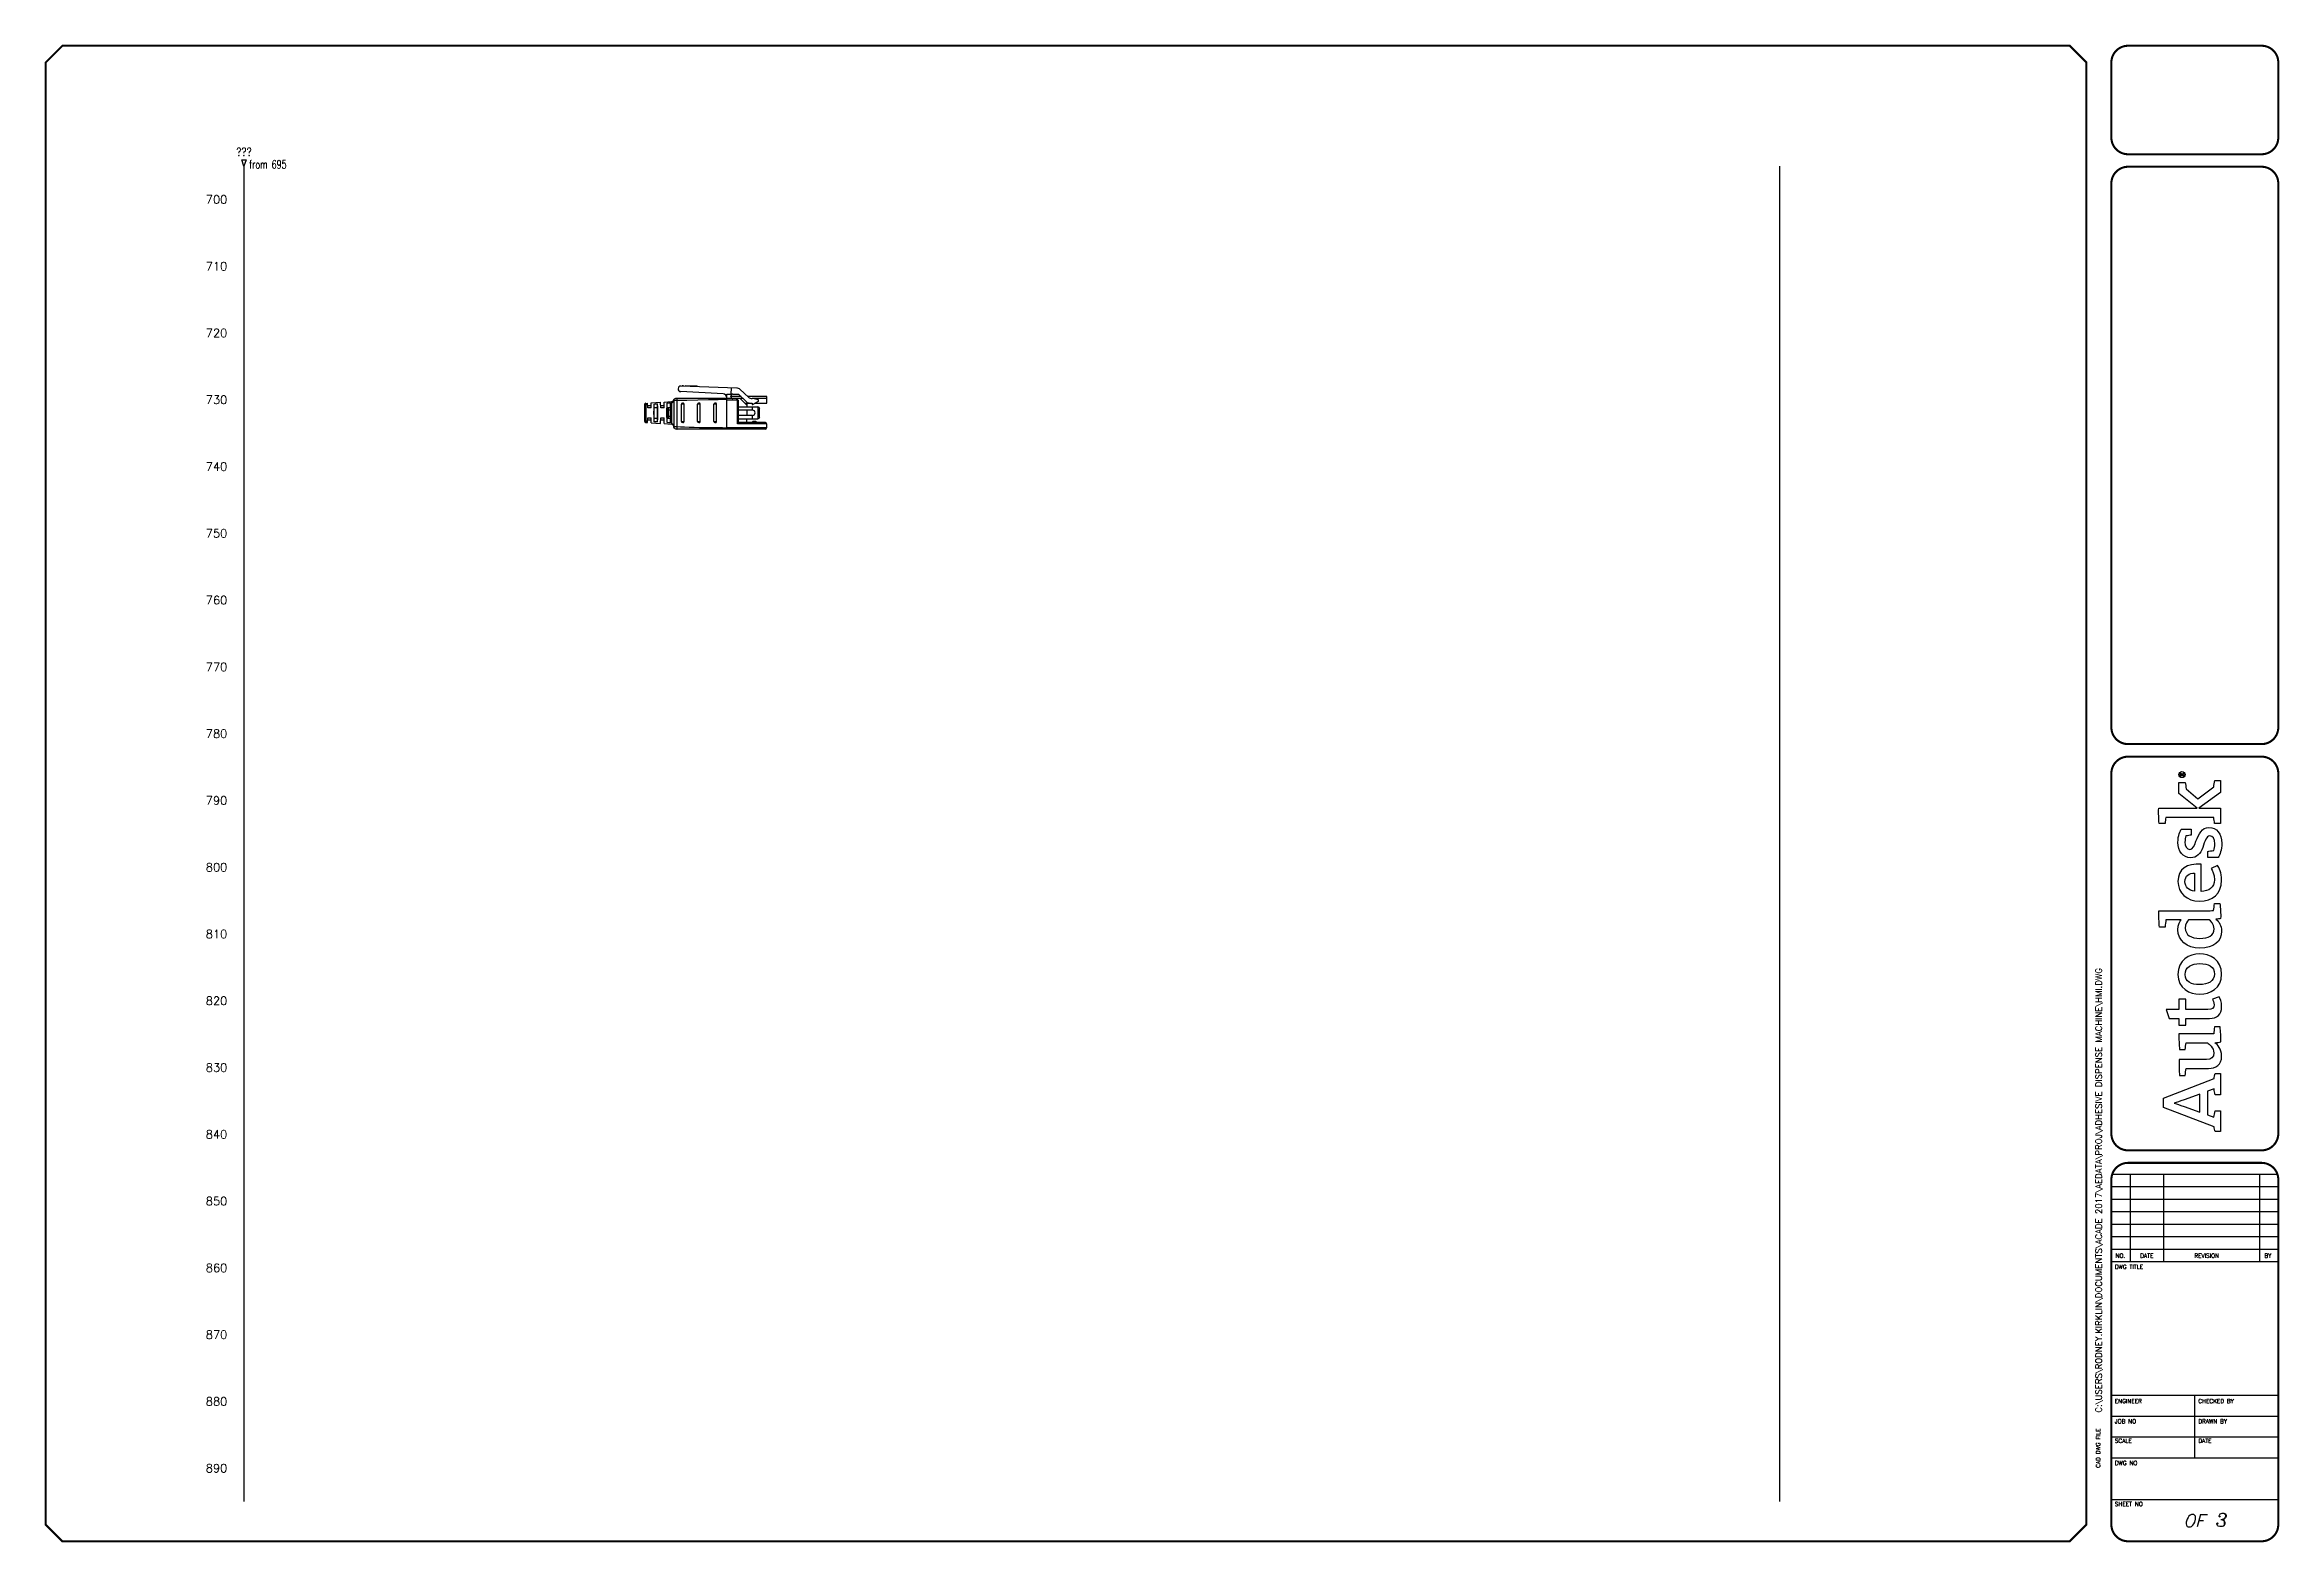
# Model space of a CAD drawing. Header units: inches. Extents: x -16463208 to 33, y 0 to 20132553.
# Drawn here: x 0.02 to 33.48, y 0.02 to 22.44 of the extents above; entities that cross this region are included whole.
import ezdxf
from ezdxf.enums import TextEntityAlignment as Align

# ---------------------------------------------------------------- set-up
doc = ezdxf.new("R2010")
doc.units = ezdxf.units.IN
doc.header["$MEASUREMENT"] = 0
doc.layers.add('el', color=3, linetype='Continuous', lineweight=30)
for name, color, linetype in [('LAYER_1', 160, 'Continuous'), ('SYMS', 7, 'Continuous'), ('TITLE', 7, 'Continuous'), ('WIREREF_DEST', 52, 'Continuous'), ('WIRES', 7, 'Continuous'), ('XREF', 7, 'Continuous')]:
    doc.layers.add(name, color=color, linetype=linetype)
doc.styles.add('ITALIC', font='ITALIC')
doc.styles.add('SIMPLEX', font='SIMPLEX')
doc.styles.add('WD', font='romans.shx')

msp = doc.modelspace()

# ---------------------------------------------------------------- texts
at = {"style": 'WD'}
for s, p in [('710', (2.75, 19.125)), ('720', (2.75, 18.125)), ('730', (2.75, 17.125)), ('740', (2.75, 16.125)), ('750', (2.75, 15.125)), ('760', (2.75, 14.125)), ('770', (2.75, 13.125)), ('780', (2.75, 12.125)), ('790', (2.75, 11.125)), ('800', (2.75, 10.125)), ('810', (2.75, 9.125)), ('820', (2.75, 8.125)), ('830', (2.75, 7.125)), ('840', (2.75, 6.125)), ('850', (2.75, 5.125)), ('860', (2.75, 4.125)), ('870', (2.75, 3.125)), ('880', (2.75, 2.125)), ('890', (2.75, 1.125))]:
    msp.add_text(s, height=0.125, dxfattribs=at).set_placement(p, align=Align.MIDDLE_RIGHT)

# ---------------------------------------------------------------- blocks, each defined once
blk = doc.blocks.new('AI9-BLK2')
at = {"layer": 'LAYER_1', "color": 7}
blk.add_circle((0, 0), 2.03, dxfattribs=at)
blk.add_open_spline([(1.7, 0), (1.7, -1), (1, -1.8), (0, -1.8), (-1, -1.8), (-1.7, -1), (-1.7, 0), (-1.7, 1), (-1, 1.8), (0, 1.8), (1, 1.8), (1.7, 1), (1.7, 0)], degree=3, knots=[0, 0, 0, 0, 1, 1, 1, 2, 2, 2, 3, 3, 3, 4, 4, 4, 4], dxfattribs=at)
blk = doc.blocks.new('AI9-BLK1')
at = {"layer": 'LAYER_1', "color": 7}
for points, knots in [([(0.7, -1.1), (0.7, -1.1), (0.2, -0.4), (0.2, -0.4), (0.1, -0.2), (0, -0.2), (-0.1, -0.1), (0.3, 0), (0.5, 0.2), (0.5, 0.5), (0.5, 0.8), (0.3, 1.1), (-0.2, 1.1), (-0.2, 1.1), (-0.8, 1.1), (-0.8, 1.1), (-0.8, 1.1), (-0.8, -1.1), (-0.8, -1.1), (-0.8, -1.1), (-0.5, -1.1), (-0.5, -1.1), (-0.5, -1.1), (-0.5, -0.1), (-0.5, -0.1), (-0.4, -0.1), (-0.3, -0.2), (-0.2, -0.3), (-0.2, -0.3), (0.3, -1.1), (0.3, -1.1), (0.3, -1.1), (0.7, -1.1), (0.7, -1.1)], [0, 0, 0, 0, 1, 1, 1, 2, 2, 2, 3, 3, 3, 4, 4, 4, 5, 5, 5, 6, 6, 6, 7, 7, 7, 8, 8, 8, 9, 9, 9, 10, 10, 10, 11, 11, 11, 11]), ([(0.2, 0.5), (0.2, 0.2), (-0.1, 0.1), (-0.3, 0.1), (-0.3, 0.1), (-0.5, 0.1), (-0.5, 0.1), (-0.5, 0.1), (-0.5, 0.8), (-0.5, 0.8), (-0.5, 0.8), (-0.2, 0.8), (-0.2, 0.8), (0.1, 0.8), (0.2, 0.7), (0.2, 0.5)], [0, 0, 0, 0, 1, 1, 1, 2, 2, 2, 3, 3, 3, 4, 4, 4, 5, 5, 5, 5])]:
    blk.add_open_spline(points, degree=3, knots=knots, dxfattribs=at)
blk = doc.blocks.new('LOGO')
for points, knots in [([(35.2, 4.3), (35.2, 4.3), (22.1, 38.1), (22.1, 38.1), (22.1, 38.1), (16.1, 38.1), (16.1, 38.1), (16.1, 38.1), (3.2, 4.3), (3.2, 4.3), (2.2, 4.2), (0.9, 4), (0, 3.7), (0, 3.7), (0, 0), (0, 0), (0, 0), (13.7, 0), (13.7, 0), (13.7, 0), (13.7, 3.7), (13.7, 3.7), (12.4, 4), (10.9, 4.3), (9.5, 4.4), (9.5, 4.4), (11.1, 8.8), (11.1, 8.8), (11.1, 8.8), (26.8, 8.8), (26.8, 8.8), (26.8, 8.8), (28.4, 4.3), (28.4, 4.3), (27, 4.2), (25.8, 4), (24.5, 3.7), (24.5, 3.7), (24.5, 0), (24.5, 0), (24.5, 0), (38.7, 0), (38.7, 0), (38.7, 0), (38.7, 3.7), (38.7, 3.7), (37.9, 3.9), (36, 4.3), (35.2, 4.3)], [0, 0, 0, 0, 1, 1, 1, 2, 2, 2, 3, 3, 3, 4, 4, 4, 5, 5, 5, 6, 6, 6, 7, 7, 7, 8, 8, 8, 9, 9, 9, 10, 10, 10, 11, 11, 11, 12, 12, 12, 13, 13, 13, 14, 14, 14, 15, 15, 15, 16, 16, 16, 16]), ([(12.8, 13.8), (12.8, 13.8), (16.6, 24.3), (16.6, 24.3), (17.8, 27.5), (18.2, 28.8), (18.8, 30.9), (18.8, 30.9), (18.9, 30.9), (18.9, 30.9), (19.6, 28.9), (20, 27.5), (21.1, 24.3), (21.1, 24.3), (24.9, 13.8), (24.9, 13.8), (24.9, 13.8), (12.8, 13.8), (12.8, 13.8)], [0, 0, 0, 0, 1, 1, 1, 2, 2, 2, 3, 3, 3, 4, 4, 4, 5, 5, 5, 6, 6, 6, 6]), ([(70.8, 23.1), (70.8, 23.1), (70.8, 27.7), (70.8, 27.7), (70.8, 27.7), (75.3, 27.7), (75.3, 27.7), (75.3, 27.7), (75.3, 34.3), (75.3, 34.3), (75.3, 34.3), (81.3, 36.2), (81.3, 36.2), (81.3, 36.2), (81.3, 27.7), (81.3, 27.7), (81.3, 27.7), (88, 27.7), (88, 27.7), (88, 27.7), (88, 23.1), (88, 23.1), (88, 23.1), (81.3, 23.1), (81.3, 23.1), (81.3, 23.1), (81.3, 8.4), (81.3, 8.4), (81.3, 5.6), (82.1, 4.3), (84.3, 4.3), (86, 4.3), (87.5, 5.1), (88, 5.5), (88, 5.5), (89.7, 0.9), (89.7, 0.9), (88.7, 0.3), (86.5, -0.7), (83.2, -0.7), (77.6, -0.7), (75.3, 2.4), (75.3, 7.4), (75.3, 7.4), (75.3, 23.1), (75.3, 23.1), (75.3, 23.1), (70.8, 23.1), (70.8, 23.1)], [0, 0, 0, 0, 1, 1, 1, 2, 2, 2, 3, 3, 3, 4, 4, 4, 5, 5, 5, 6, 6, 6, 7, 7, 7, 8, 8, 8, 9, 9, 9, 10, 10, 10, 11, 11, 11, 12, 12, 12, 13, 13, 13, 14, 14, 14, 15, 15, 15, 16, 16, 16, 16]), ([(147.1, 4.7), (147.1, 5.4), (147, 6.1), (147, 6.9), (147, 6.9), (147, 41.1), (147, 41.1), (143.4, 41.2), (139.3, 41), (136.1, 40.7), (136.1, 40.7), (136.1, 37), (136.1, 37), (137.7, 36.8), (139.6, 36.6), (141, 36.4), (141, 36.4), (141, 36.4), (141, 36.4), (141, 36.4), (141, 26.2), (141, 26.2), (140, 27.1), (138, 28.4), (134.3, 28.4), (127.3, 28.4), (122, 22.6), (122, 13.8), (122, 4.5), (126.6, -0.7), (133.4, -0.7), (137.1, -0.7), (139.6, 1.1), (141.3, 3.1), (141.3, 2.1), (141.6, 0.6), (141.8, 0), (145.2, -0.2), (148.7, 0.1), (151.7, 0.4), (151.7, 0.4), (151.7, 4.1), (151.7, 4.1), (150.2, 4.2), (148.4, 4.5), (147.1, 4.7)], [0, 0, 0, 0, 1, 1, 1, 2, 2, 2, 3, 3, 3, 4, 4, 4, 5, 5, 5, 6, 6, 6, 7, 7, 7, 8, 8, 8, 9, 9, 9, 10, 10, 10, 11, 11, 11, 12, 12, 12, 13, 13, 13, 14, 14, 14, 15, 15, 15, 15]), ([(229.4, 4.6), (229.4, 4.6), (221.5, 15.2), (221.5, 15.2), (221.5, 15.2), (228, 23), (228, 23), (229.4, 23.1), (231.3, 23.3), (232.4, 23.6), (232.4, 23.6), (232.4, 27.7), (232.4, 27.7), (232.4, 27.7), (225, 27.7), (225, 27.7), (225, 27.7), (215.2, 15.6), (215.2, 15.6), (215.2, 15.6), (215.2, 41.2), (215.2, 41.2), (211.8, 41.3), (208.2, 41.2), (205.1, 40.9), (205.1, 40.9), (205.1, 36.9), (205.1, 36.9), (206.5, 36.8), (208, 36.6), (209.1, 36.5), (209.1, 36.5), (209.1, 4.5), (209.1, 4.5), (207.8, 4.4), (206.3, 4.2), (205.1, 4), (205.1, 4), (205.1, 0), (205.1, 0), (205.1, 0), (215.2, 0), (215.2, 0), (215.2, 0), (215.2, 14.5), (215.2, 14.5), (215.2, 14.5), (225.6, 0), (225.6, 0), (225.6, 0), (233.7, 0), (233.7, 0), (233.7, 0), (233.7, 3.8), (233.7, 3.8), (232.2, 4.2), (230.6, 4.4), (229.4, 4.6)], [0, 0, 0, 0, 1, 1, 1, 2, 2, 2, 3, 3, 3, 4, 4, 4, 5, 5, 5, 6, 6, 6, 7, 7, 7, 8, 8, 8, 9, 9, 9, 10, 10, 10, 11, 11, 11, 12, 12, 12, 13, 13, 13, 14, 14, 14, 15, 15, 15, 16, 16, 16, 17, 17, 17, 18, 18, 18, 19, 19, 19, 19]), ([(59.7, -0.1), (59.5, 0.6), (59.2, 2.6), (59.1, 3.8), (57.8, 2), (54.9, -0.7), (50.2, -0.7), (44.2, -0.7), (42, 3.1), (42, 8.1), (42, 8.1), (42, 22.9), (42, 22.9), (40.6, 23.2), (38.8, 23.4), (37.3, 23.5), (37.3, 23.5), (37.3, 27.3), (37.3, 27.3), (40.3, 27.6), (44.4, 27.8), (48, 27.6), (48, 27.6), (48, 9.3), (48, 9.3), (48, 6.2), (49.1, 4.5), (52.3, 4.5), (55.8, 4.5), (58.4, 7.9), (59, 8.6), (59, 8.6), (59, 23), (59, 23), (57.8, 23.2), (56, 23.4), (54.6, 23.5), (54.6, 23.5), (54.6, 27.3), (54.6, 27.3), (57.6, 27.7), (61.5, 27.8), (65, 27.7), (65, 27.7), (65, 4.6), (65, 4.6), (66.3, 4.4), (68.1, 4.2), (69.6, 4.1), (69.6, 4.1), (69.6, 0.3), (69.6, 0.3), (66.7, 0), (63, -0.2), (59.7, -0.1)], [0, 0, 0, 0, 1, 1, 1, 2, 2, 2, 3, 3, 3, 4, 4, 4, 5, 5, 5, 6, 6, 6, 7, 7, 7, 8, 8, 8, 9, 9, 9, 10, 10, 10, 11, 11, 11, 12, 12, 12, 13, 13, 13, 14, 14, 14, 15, 15, 15, 16, 16, 16, 17, 17, 17, 18, 18, 18, 18]), ([(104.8, -0.7), (95.2, -0.7), (91.4, 7), (91.4, 13.8), (91.4, 20.6), (95.1, 28.4), (104.6, 28.4), (114.1, 28.4), (118.3, 20.8), (118.3, 14), (118.3, 7.2), (114.2, -0.7), (104.8, -0.7)], [0, 0, 0, 0, 1, 1, 1, 2, 2, 2, 3, 3, 3, 4, 4, 4, 4]), ([(104.5, 23.6), (99.6, 23.6), (97.8, 19.5), (97.8, 14), (97.8, 8.5), (99.9, 4.1), (104.8, 4.1), (109.8, 4.1), (111.8, 8.2), (111.8, 13.8), (111.8, 19.3), (109.5, 23.6), (104.5, 23.6)], [0, 0, 0, 0, 1, 1, 1, 2, 2, 2, 3, 3, 3, 4, 4, 4, 4]), ([(141, 7.6), (140.3, 6.7), (138.2, 4.3), (135, 4.3), (130.5, 4.3), (128.5, 8.1), (128.5, 13.8), (128.5, 19.6), (130.9, 23.5), (135.4, 23.5), (138.3, 23.5), (139.9, 22.3), (141, 21.3), (141, 21.3), (141, 7.6), (141, 7.6)], [0, 0, 0, 0, 1, 1, 1, 2, 2, 2, 3, 3, 3, 4, 4, 4, 5, 5, 5, 5]), ([(167.6, 4.1), (171.4, 4.1), (173.8, 5.5), (175, 6.2), (175, 6.2), (177.1, 2.1), (177.1, 2.1), (175.5, 1.1), (172.6, -0.7), (167.2, -0.7), (158.2, -0.7), (153.3, 5.5), (153.3, 14), (153.3, 22.5), (158.9, 28.4), (166.4, 28.4), (174.6, 28.4), (178.7, 22.5), (177.9, 12.9), (177.9, 12.9), (159.8, 12.9), (159.8, 12.9), (160, 7.9), (162.3, 4.1), (167.6, 4.1)], [0, 0, 0, 0, 1, 1, 1, 2, 2, 2, 3, 3, 3, 4, 4, 4, 5, 5, 5, 6, 6, 6, 7, 7, 7, 8, 8, 8, 8]), ([(172, 17.3), (171.9, 20.8), (170.4, 23.7), (166.3, 23.7), (162.6, 23.7), (160.6, 21.2), (159.9, 17.3), (159.9, 17.3), (172, 17.3), (172, 17.3)], [0, 0, 0, 0, 1, 1, 1, 2, 2, 2, 3, 3, 3, 3]), ([(193.3, 16.4), (190.2, 17.6), (187.8, 18.3), (187.8, 20.5), (187.8, 22.6), (189.9, 23.7), (192.6, 23.7), (194.1, 23.7), (195.6, 23.5), (196.8, 23.1), (196.9, 21.9), (197.1, 20.1), (197.3, 19.6), (197.3, 19.6), (201.3, 19.6), (201.3, 19.6), (201.3, 19.6), (201.3, 26.1), (201.3, 26.1), (200.2, 26.8), (197.1, 28.4), (192.4, 28.4), (186.5, 28.4), (182.2, 25), (182.2, 20.1), (182.2, 15.7), (184.9, 13.4), (189.1, 11.9), (193.4, 10.4), (196.7, 9.3), (196.7, 7.2), (196.7, 5.1), (195, 3.9), (191.4, 3.9), (189.9, 3.9), (188.1, 4.1), (187, 4.6), (186.9, 5.9), (186.6, 7.8), (186.3, 8.4), (186.3, 8.4), (182.3, 8.4), (182.3, 8.4), (182.3, 8.4), (182.3, 1.6), (182.3, 1.6), (182.3, 1.6), (182.3, 1.6), (182.3, 1.6), (184.1, 0.5), (187.5, -0.8), (191.8, -0.8), (198.3, -0.8), (202.4, 2.6), (202.4, 7.8), (202.4, 12.5), (197.8, 14.6), (193.3, 16.4)], [0, 0, 0, 0, 1, 1, 1, 2, 2, 2, 3, 3, 3, 4, 4, 4, 5, 5, 5, 6, 6, 6, 7, 7, 7, 8, 8, 8, 9, 9, 9, 10, 10, 10, 11, 11, 11, 12, 12, 12, 13, 13, 13, 14, 14, 14, 15, 15, 15, 16, 16, 16, 17, 17, 17, 18, 18, 18, 19, 19, 19, 19])]:
    blk.add_open_spline(points, degree=3, knots=knots)
for name, p in [('AI9-BLK2', (237.6, 25.7)), ('AI9-BLK1', (237.8, 25.7))]:
    blk.add_blockref(name, p)
blk = doc.blocks.new('NO_NUM_acade_title')
at = {"layer": 'TITLE'}
for p, q in [((30.594, 22.177), (30.594, 20.781)), ((30.969, 5.531), (33.469, 5.531)), ((31.25, 5.531), (31.25, 4.219)), ((31.75, 5.531), (31.75, 4.219)), ((33.188, 5.531), (33.188, 4.219)), ((30.969, 5.344), (33.469, 5.344)), ((30.969, 5.156), (33.469, 5.156)), ((30.969, 4.969), (33.469, 4.969)), ((30.969, 4.781), (33.469, 4.781)), ((30.969, 4.594), (33.469, 4.594)), ((30.969, 4.406), (33.469, 4.406)), ((30.969, 4.219), (33.469, 4.219)), ((30.594, 0.281), (30.594, 2.214)), ((30.969, 2.219), (33.469, 2.219)), ((32.219, 1.281), (32.219, 2.219)), ((30.969, 1.906), (33.469, 1.906)), ((30.969, 1.594), (33.469, 1.594)), ((30.969, 1.281), (33.469, 1.281)), ((30.969, 0.656), (33.469, 0.656))]:
    blk.add_line(p, q, dxfattribs=at)
at = {"layer": 'TITLE', "const_width": 0.0312}
blk.add_lwpolyline([(30.594, 0.281), (30.594, 22.177), (30.344, 22.427), (0.281, 22.427), (0.031, 22.177), (0.031, 0.281), (0.281, 0.031), (30.344, 0.031)], close=True, dxfattribs=at)
for points in [[(31.219, 22.427, 0.414214), (30.969, 22.177, 0.414214)], [(33.469, 22.177, 0.414214), (33.219, 22.427, 0.414214)], [(30.969, 21.052, 0.414214), (31.219, 20.802, 0.414214)], [(33.219, 20.802, 0.414214), (33.469, 21.052, 0.414214)], [(31.219, 20.615, 0.414214), (30.969, 20.365, 0.414214)], [(33.469, 20.365, 0.414214), (33.219, 20.615, 0.414214)], [(30.969, 12.219, 0.414214), (31.219, 11.969, 0.414214)], [(33.219, 11.969, 0.414214), (33.469, 12.219, 0.414214)], [(31.219, 11.781, 0.414214), (30.969, 11.531, 0.414214)], [(33.469, 11.531, 0.414214), (33.219, 11.781, 0.414214)], [(30.969, 6.135, 0.414214), (31.219, 5.885, 0.414214)], [(33.219, 5.885, 0.414214), (33.469, 6.135, 0.414214)], [(31.219, 5.698, 0.414214), (30.969, 5.448, 0.414214)], [(33.469, 5.448, 0.414214), (33.219, 5.698, 0.414214)], [(30.969, 0.281, 0.414214), (31.219, 0.031, 0.414214)], [(33.219, 0.031, 0.414214), (33.469, 0.281, 0.414214)]]:
    blk.add_lwpolyline(points, format="xyb", dxfattribs=at)
for points in [[(33.219, 22.427), (31.219, 22.427)], [(30.969, 22.177), (30.969, 21.052)], [(33.469, 22.177), (33.469, 21.052)], [(33.219, 20.802), (31.219, 20.802)], [(33.219, 20.615), (31.219, 20.615)], [(30.969, 20.365), (30.969, 12.219)], [(33.469, 20.365), (33.469, 12.219)], [(31.219, 11.969), (33.219, 11.969)], [(31.219, 11.781), (33.219, 11.781)], [(31.219, 5.885), (33.219, 5.885)], [(31.219, 5.698), (33.219, 5.698)], [(30.969, 5.448), (30.969, 0.281)], [(33.469, 5.448), (33.469, 0.281)], [(31.219, 0.031), (33.219, 0.031)]]:
    blk.add_lwpolyline(points, dxfattribs=at)
at = {"layer": 'TITLE', "color": 7, "const_width": 0.0312}
for points in [[(30.969, 11.531), (30.969, 6.135)], [(33.469, 11.531), (33.469, 6.135)]]:
    blk.add_lwpolyline(points, dxfattribs=at)
at = {"xscale": 0.02250000000000085, "yscale": 0.02250000000000085, "zscale": 0.02250000000000085, "rotation": 90}
blk.add_blockref('LOGO', (32.605, 6.167), dxfattribs=at)
at = {"layer": 'TITLE', "color": 1, "style": 'SIMPLEX'}
for s, p in [('DWG TITLE', (31.021, 4.109)), ('ENGINEER', (31.021, 2.099)), ('CHECKED BY', (32.271, 2.099)), ('JOB NO', (31.021, 1.797)), ('DRAWN BY', (32.271, 1.797)), ('SCALE', (31.021, 1.505)), ('DATE', (32.271, 1.505)), ('DWG NO', (31.021, 1.172)), ('SHEET NO', (31.021, 0.557))]:
    blk.add_text(s, height=0.0625, dxfattribs=at).set_placement(p)
at = {"layer": 'TITLE', "color": 1}
for s, height, style, p in [('NO.', 0.0625, 'SIMPLEX', (31.104, 4.307)), ('DATE', 0.0625, 'SIMPLEX', (31.5, 4.307)), ('REVISION', 0.0625, 'SIMPLEX', (32.396, 4.307)), ('BY', 0.0625, 'SIMPLEX', (33.313, 4.307)), ('OF', 0.1875, 'ITALIC', (32.208, 0.339))]:
    blk.add_text(s, height=height, dxfattribs=dict(at, style=style)).set_placement(p, align=Align.MIDDLE)
at = {"layer": 'TITLE', "color": 1, "style": 'SIMPLEX'}
blk.add_text('CAD DWG FILE', height=0.0625, rotation=90, dxfattribs=at).set_placement((30.802, 1.13))
at = {"layer": 'TITLE', "color": 1, "style": 'ITALIC'}
for tag, height, p in [('TITLE#1', 0.125, (32.156, 3.406)), ('TITLE#2', 0.125, (32.156, 3.204)), ('TITLE#3', 0.125, (32.156, 3.001)), ('TITLE#4', 0.125, (32.156, 2.799)), ('DWG#', 0.2, (32.156, 0.826))]:
    blk.add_attdef(tag, text='', height=height, dxfattribs=at).set_placement(p, align=Align.CENTER)
at = {"layer": 'TITLE', "color": 1, "style": 'SIMPLEX'}
blk.add_attdef('CAD#', (30.826, 1.958), '', height=0.0938, rotation=90, dxfattribs=at)
at = {"layer": 'TITLE', "color": 1}
for tag, p, height, style in [('ENGINEER', (31.237, 1.958), 0.0938, 'ITALIC'), ('CHKDBY', (32.424, 1.958), 0.0938, 'ITALIC'), ('JOB#', (31.464, 1.644), 0.0938, 'SIMPLEX'), ('DRAWNBY', (32.494, 1.644), 0.0938, 'ITALIC'), ('SCALE', (31.353, 1.344), 0.0938, 'SIMPLEX'), ('DATE', (32.408, 1.344), 0.0938, 'SIMPLEX'), ('SHTS', (32.532, 0.25), 0.2, 'ITALIC')]:
    blk.add_attdef(tag, p, '', height=height, dxfattribs=dict(at, style=style))
at = {"layer": 'TITLE', "color": 1, "style": 'ITALIC'}
blk.add_attdef('SH#', text='', height=0.2, dxfattribs=at).set_placement((31.881, 0.25), align=Align.RIGHT)
at = {"layer": 'TITLE', "color": 7, "flags": 9}
blk.add_attdef('WD_TB', (31.219, 0.031), '', height=0.125, dxfattribs=at)
blk = doc.blocks.new('WD_MLRH')
at = {"style": 'WD'}
blk.add_attdef('RUNGFIRST', text='', height=0.125, dxfattribs=at).set_placement((-0.25, 0), align=Align.MIDDLE_RIGHT)
at = {"style": 'WD', "flags": 1}
for tag, p in [('WIRE-START', (-0.25, -0.356)), ('RUNGHORV', (-0.25, -0.127)), ('WIREMODE', (-0.25, -0.281)), ('RUNGDIST', (-0.25, -0.2)), ('RUNGCNT', (-0.25, -0.237)), ('RUNGINC', (-0.25, -0.163)), ('WIREFMT', (-0.25, -0.321)), ('WIRE-GSUF', (-0.25, -0.396)), ('PH3SPACE', (-0.25, -0.437))]:
    blk.add_attdef(tag, text='', height=0.025, dxfattribs=at).set_placement(p, align=Align.RIGHT)
blk = doc.blocks.new('HA1D2')
blk.add_lwpolyline([(0, 0.094), (0.031, 0.094), (0, 0), (-0.031, 0.094), (0, 0.094)])
at = {"style": 'WD', "width": 0.8, "flags": 8}
blk.add_attdef('WIRENO', text='', height=0.125, dxfattribs=at).set_placement((0, 0.15), align=Align.CENTER)
at = {"style": 'WD', "flags": 1}
for tag, p in [('X8TERM01', (0, 0)), ('SIGCODE', (0.026, 0.066))]:
    blk.add_attdef(tag, p, '', height=0.01, dxfattribs=at)
at = {"style": 'WD', "width": 0.7}
for tag, p in [('XREF', (0.077, -0.037)), ('DESC1', (0.077, -0.206))]:
    blk.add_attdef(tag, p, '', height=0.125, dxfattribs=at)

# ---------------------------------------------------------------- linework, layer by layer
at = {"layer": 'el', "linetype": 'Continuous'}
for p, q in [((9.017, 17.072), (9.044, 17.074)), ((9.017, 17.072), (9.017, 16.787)), ((9.048, 17.003), (9.044, 17.074)), ((9.097, 17.003), (9.101, 17.078)), ((9.101, 17.078), (9.239, 17.087)), ((9.243, 17.003), (9.239, 17.087)), ((9.292, 17.003), (9.296, 17.091)), ((9.296, 17.091), (9.405, 17.098)), ((9.341, 17.008), (9.341, 17.077)), ((9.389, 17.008), (9.389, 17.08)), ((9.402, 17.08), (9.402, 16.768)), ((9.409, 17.098), (9.412, 17.099)), ((9.437, 17.118), (9.438, 17.121)), ((9.438, 17.117), (9.438, 16.727)), ((9.441, 17.129), (9.445, 17.135)), ((9.445, 17.135), (9.451, 17.14)), ((9.451, 17.14), (9.458, 17.143)), ((9.458, 17.143), (9.465, 17.144)), ((10.476, 17.144), (9.465, 17.144)), ((9.474, 17.118), (9.485, 17.118)), ((9.485, 17.118), (9.485, 16.726)), ((10.178, 17.213), (9.542, 17.247)), ((10.381, 17.301), (9.545, 17.331)), ((9.585, 17.33), (9.561, 17.331)), ((9.561, 17.331), (9.561, 17.33)), ((9.581, 17.334), (9.565, 17.335)), ((9.565, 17.335), (9.565, 17.33)), ((9.576, 17.076), (9.566, 17.076)), ((9.581, 17.334), (9.581, 17.329)), ((9.585, 17.33), (9.585, 17.329)), ((9.793, 17.323), (9.61, 17.329)), ((9.61, 17.329), (9.61, 17.328)), ((9.789, 17.327), (9.614, 17.333)), ((9.614, 17.333), (9.614, 17.328)), ((9.63, 17.333), (9.63, 17.328)), ((9.634, 17.328), (9.634, 17.327)), ((9.658, 17.327), (9.658, 17.327)), ((9.663, 17.331), (9.663, 17.326)), ((9.679, 17.331), (9.678, 17.326)), ((9.683, 17.326), (9.683, 17.326)), ((9.718, 17.325), (9.718, 17.325)), ((9.725, 17.325), (9.725, 17.324)), ((9.789, 17.327), (9.79, 17.327)), ((9.791, 17.323), (9.791, 17.322)), ((9.793, 17.323), (9.793, 17.322)), ((9.82, 17.076), (9.81, 17.076)), ((10.063, 17.076), (10.054, 17.076)), ((10.234, 17.211), (10.294, 17.207)), ((10.234, 16.686), (10.234, 17.211)), ((10.234, 17.125), (10.372, 17.125)), ((10.299, 17.304), (10.294, 17.207)), ((10.294, 17.173), (10.294, 17.181)), ((10.447, 17.173), (10.294, 17.173)), ((10.404, 17.202), (10.309, 17.207)), ((10.324, 17.211), (10.409, 17.211)), ((10.38, 17.144), (10.372, 17.125)), ((10.39, 17.107), (10.372, 17.125)), ((10.409, 17.115), (10.38, 17.144)), ((10.409, 17.115), (10.39, 17.107)), ((10.39, 16.764), (10.39, 17.107)), ((10.404, 17.202), (10.405, 17.211)), ((10.409, 17.211), (10.522, 17.099)), ((10.409, 16.783), (10.409, 17.115)), ((10.558, 17.165), (10.431, 17.281)), ((10.531, 17.047), (10.434, 17.144)), ((10.503, 17.076), (10.614, 17.076)), ((10.531, 17.076), (10.531, 17.017)), ((10.829, 17.173), (10.548, 17.173)), ((10.829, 17.144), (10.61, 17.144)), ((10.614, 17.076), (10.614, 17.056)), ((10.702, 17.101), (10.624, 17.056)), ((10.642, 17.144), (10.702, 17.128)), ((10.658, 17.076), (10.829, 17.076)), ((10.702, 17.128), (10.702, 17.101)), ((10.829, 17.076), (10.829, 17.173)), ((8.999, 17.053), (8.999, 16.806)), ((9.017, 16.787), (9.044, 16.785)), ((9.044, 16.785), (9.048, 16.856)), ((9.099, 17.037), (9.046, 17.037)), ((9.099, 16.822), (9.046, 16.822)), ((9.097, 17.003), (9.048, 17.003)), ((9.048, 16.856), (9.097, 16.856)), ((9.101, 16.781), (9.097, 16.856)), ((9.101, 16.781), (9.239, 16.772)), ((9.145, 17.008), (9.145, 17.062)), ((9.145, 17.008), (9.194, 17.008)), ((9.145, 16.797), (9.145, 16.851)), ((9.145, 16.851), (9.194, 16.851)), ((9.194, 17.008), (9.194, 17.066)), ((9.194, 16.794), (9.194, 16.851)), ((9.239, 16.772), (9.243, 16.856)), ((9.294, 17.037), (9.241, 17.037)), ((9.294, 16.822), (9.241, 16.822)), ((9.292, 17.003), (9.243, 17.003)), ((9.243, 16.856), (9.292, 16.856)), ((9.296, 16.768), (9.292, 16.856)), ((9.296, 16.768), (9.402, 16.761)), ((9.341, 17.008), (9.389, 17.008)), ((9.341, 16.783), (9.341, 16.851)), ((9.341, 16.851), (9.389, 16.851)), ((9.356, 17.008), (9.356, 16.851)), ((9.356, 16.977), (9.39, 16.977)), ((9.356, 16.882), (9.39, 16.882)), ((9.389, 16.779), (9.389, 16.851)), ((9.409, 16.76), (9.402, 16.761)), ((9.418, 16.757), (9.409, 16.76)), ((9.426, 16.751), (9.418, 16.757)), ((9.426, 16.751), (9.418, 16.757)), ((9.432, 16.744), (9.426, 16.751)), ((9.432, 16.744), (9.426, 16.751)), ((9.436, 16.735), (9.432, 16.744)), ((9.436, 16.735), (9.432, 16.744)), ((9.438, 16.727), (9.436, 16.735)), ((9.438, 16.727), (9.436, 16.735)), ((9.591, 17.061), (9.552, 17.061)), ((9.552, 16.798), (9.552, 17.061)), ((9.552, 16.798), (9.591, 16.798)), ((9.576, 16.783), (9.566, 16.783)), ((9.591, 16.798), (9.591, 17.061)), ((9.834, 17.061), (9.795, 17.061)), ((9.795, 16.798), (9.795, 17.061)), ((9.795, 16.798), (9.834, 16.798)), ((9.82, 16.783), (9.81, 16.783)), ((9.834, 16.798), (9.834, 17.061)), ((10.078, 17.061), (10.039, 17.061)), ((10.039, 16.798), (10.039, 17.061)), ((10.039, 16.798), (10.078, 16.798)), ((10.054, 16.783), (10.063, 16.783)), ((10.078, 16.798), (10.078, 17.061)), ((10.409, 16.783), (10.39, 16.764)), ((10.829, 16.764), (10.39, 16.764)), ((10.695, 17.017), (10.409, 17.017)), ((10.617, 16.969), (10.409, 16.969)), ((10.617, 16.891), (10.409, 16.891)), ((10.409, 16.842), (10.695, 16.842)), ((10.809, 16.783), (10.409, 16.783)), ((10.531, 16.969), (10.531, 16.891)), ((10.531, 16.783), (10.531, 16.842)), ((10.614, 17.056), (10.624, 17.056)), ((10.614, 16.788), (10.614, 16.783)), ((10.617, 16.969), (10.617, 17.017)), ((10.617, 16.842), (10.617, 16.891)), ((10.668, 16.798), (10.624, 16.798)), ((10.678, 16.783), (10.678, 16.788)), ((10.695, 17.017), (10.695, 16.842)), ((10.724, 16.871), (10.724, 16.988)), ((10.829, 16.705), (10.829, 16.764)), ((9.438, 16.727), (9.438, 16.727)), ((9.44, 16.715), (9.439, 16.72)), ((9.451, 16.698), (9.446, 16.702)), ((9.459, 16.691), (9.453, 16.695)), ((9.47, 16.687), (9.461, 16.69)), ((9.469, 16.687), (9.461, 16.69)), ((9.47, 16.726), (9.478, 16.726)), ((9.479, 16.686), (9.47, 16.687)), ((9.478, 16.726), (9.485, 16.726)), ((10.809, 16.686), (9.479, 16.686)), ((10.829, 16.705), (10.234, 16.705))]:
    msp.add_line(p, q, dxfattribs=at)
for points in [[(9.341, 16.783), (9.339, 16.799), (9.338, 16.819), (9.337, 16.843), (9.336, 16.87), (9.336, 16.899), (9.336, 16.93), (9.336, 16.96), (9.336, 16.989), (9.337, 17.016), (9.338, 17.04), (9.339, 17.061), (9.341, 17.077)], [(9.341, 17.077), (9.357, 17.078), (9.373, 17.079), (9.389, 17.08)], [(9.389, 16.779), (9.391, 16.795), (9.392, 16.816), (9.393, 16.841), (9.394, 16.869), (9.394, 16.899), (9.394, 16.93), (9.394, 16.961), (9.394, 16.991), (9.393, 17.019), (9.392, 17.043), (9.391, 17.064), (9.389, 17.08)], [(9.438, 17.115), (9.436, 17.104), (9.431, 17.095), (9.423, 17.087), (9.413, 17.082), (9.402, 17.08)], [(9.405, 17.098), (9.405, 17.097), (9.404, 17.093), (9.402, 17.087), (9.402, 17.08)], [(9.409, 17.098), (9.412, 17.099), (9.416, 17.1), (9.42, 17.102), (9.424, 17.104), (9.427, 17.107), (9.43, 17.109), (9.433, 17.112), (9.435, 17.115), (9.437, 17.118)], [(9.412, 17.099), (9.416, 17.1), (9.42, 17.102), (9.424, 17.104), (9.427, 17.107), (9.43, 17.109), (9.433, 17.112), (9.435, 17.115), (9.437, 17.118)], [(9.438, 17.117), (9.438, 17.122), (9.441, 17.129)], [(9.438, 17.117), (9.438, 17.117), (9.439, 17.117), (9.439, 17.117), (9.44, 17.117), (9.442, 17.117), (9.443, 17.117), (9.445, 17.117), (9.447, 17.117), (9.449, 17.117), (9.452, 17.117), (9.454, 17.117), (9.457, 17.118), (9.46, 17.118), (9.464, 17.118), (9.467, 17.118), (9.474, 17.118)], [(9.486, 17.144), (9.486, 17.143), (9.485, 17.141), (9.485, 17.136), (9.485, 17.131), (9.485, 17.125), (9.485, 17.118)], [(9.485, 17.118), (9.633, 17.121), (9.797, 17.124), (9.958, 17.128), (10.105, 17.131), (10.234, 17.134)], [(9.591, 17.061), (9.59, 17.064), (9.59, 17.067), (9.588, 17.069), (9.586, 17.072), (9.584, 17.073), (9.582, 17.075), (9.579, 17.076), (9.576, 17.076)], [(9.722, 17.329), (9.723, 17.329), (9.724, 17.328), (9.725, 17.326), (9.725, 17.325)], [(9.79, 17.327), (9.791, 17.326), (9.791, 17.324), (9.791, 17.323)], [(9.834, 17.061), (9.834, 17.064), (9.833, 17.067), (9.832, 17.069), (9.83, 17.072), (9.828, 17.073), (9.825, 17.075), (9.823, 17.076), (9.82, 17.076)], [(10.078, 17.061), (10.078, 17.064), (10.077, 17.067), (10.076, 17.069), (10.074, 17.072), (10.071, 17.073), (10.069, 17.075), (10.066, 17.076), (10.063, 17.076)], [(9.145, 16.797), (9.144, 16.814), (9.143, 16.835), (9.142, 16.859), (9.142, 16.886), (9.141, 16.915), (9.141, 16.944), (9.142, 16.973), (9.142, 17), (9.143, 17.024), (9.144, 17.045), (9.145, 17.062)], [(9.145, 16.851), (9.145, 16.868), (9.144, 16.887), (9.144, 16.908), (9.144, 16.93), (9.144, 16.951), (9.144, 16.972), (9.145, 16.992), (9.145, 17.008)], [(9.145, 17.062), (9.162, 17.063), (9.178, 17.064), (9.194, 17.066)], [(9.194, 16.794), (9.178, 16.795), (9.162, 16.796), (9.145, 16.797)], [(9.194, 16.794), (9.195, 16.809), (9.197, 16.828), (9.197, 16.85), (9.198, 16.875), (9.198, 16.902), (9.199, 16.93), (9.198, 16.957), (9.198, 16.984), (9.197, 17.009), (9.197, 17.031), (9.195, 17.05), (9.194, 17.066)], [(9.194, 16.851), (9.195, 16.868), (9.196, 16.887), (9.196, 16.908), (9.196, 16.93), (9.196, 16.951), (9.196, 16.972), (9.195, 16.992), (9.194, 17.008)], [(9.341, 16.851), (9.34, 16.868), (9.339, 16.887), (9.339, 16.908), (9.339, 16.93), (9.339, 16.951), (9.339, 16.972), (9.34, 16.992), (9.341, 17.008)], [(9.389, 16.779), (9.373, 16.78), (9.357, 16.781), (9.341, 16.783)], [(9.389, 16.851), (9.39, 16.868), (9.391, 16.887), (9.391, 16.908), (9.391, 16.93), (9.391, 16.951), (9.391, 16.972), (9.39, 16.992), (9.389, 17.008)], [(9.438, 16.73), (9.436, 16.741), (9.431, 16.751), (9.423, 16.76), (9.413, 16.765), (9.402, 16.768)], [(9.402, 16.768), (9.402, 16.764), (9.402, 16.762), (9.402, 16.761)], [(9.418, 16.757), (9.409, 16.76), (9.402, 16.761)], [(9.576, 16.783), (9.579, 16.784), (9.582, 16.784), (9.584, 16.786), (9.586, 16.788), (9.588, 16.79), (9.59, 16.792), (9.59, 16.795), (9.591, 16.798)], [(9.82, 16.783), (9.823, 16.784), (9.825, 16.784), (9.828, 16.786), (9.83, 16.788), (9.832, 16.79), (9.833, 16.792), (9.834, 16.795), (9.834, 16.798)], [(10.063, 16.783), (10.066, 16.784), (10.069, 16.784), (10.071, 16.786), (10.074, 16.788), (10.076, 16.79), (10.077, 16.792), (10.078, 16.795), (10.078, 16.798)], [(9.438, 16.727), (9.438, 16.727), (9.439, 16.727), (9.439, 16.727), (9.44, 16.727), (9.442, 16.727), (9.443, 16.727), (9.445, 16.727), (9.447, 16.727), (9.449, 16.727), (9.452, 16.727), (9.454, 16.726), (9.457, 16.726), (9.46, 16.726), (9.464, 16.726), (9.467, 16.726), (9.47, 16.726)], [(9.441, 16.711), (9.439, 16.72), (9.438, 16.727)], [(9.461, 16.69), (9.453, 16.695), (9.446, 16.702), (9.441, 16.711)], [(9.485, 16.726), (9.484, 16.716), (9.484, 16.706), (9.484, 16.698), (9.485, 16.691), (9.485, 16.687), (9.487, 16.686)], [(9.485, 16.726), (9.539, 16.722), (9.6, 16.718), (9.668, 16.715), (9.742, 16.713), (9.822, 16.712), (9.909, 16.711), (9.998, 16.71), (10.086, 16.709), (10.166, 16.708), (10.234, 16.705)]]:
    msp.add_lwpolyline(points, dxfattribs=at)
for centre, radius, start, end in [((9.019, 17.053), 0.0195, 93.8141, 180), ((9.544, 17.289), 0.0419, 88, 267), ((9.566, 17.061), 0.0146, 90, 180), ((9.565, 17.33), 0.00429, 88, 178), ((9.581, 17.33), 0.00429, 358, 88), ((9.614, 17.329), 0.00429, 88, 178), ((9.63, 17.328), 0.00429, 358, 88), ((9.663, 17.327), 0.00429, 88, 178), ((9.678, 17.327), 0.00429, 358, 88), ((9.722, 17.325), 0.00429, 88, 178), ((9.789, 17.323), 0.00429, 358, 88), ((9.81, 17.061), 0.0146, 90, 180), ((10.054, 17.061), 0.0146, 90, 180), ((10.175, 17.155), 0.0585, 0, 87), ((10.324, 17.181), 0.0293, 90, 180), ((10.324, 17.173), 0.0293, 180, 270), ((10.378, 17.223), 0.078, 47.5327, 88), ((10.577, 17.154), 0.078, 225.1715, 270), ((10.61, 17.222), 0.078, 227.5327, 270), ((9.019, 16.806), 0.0195, 180, 266.1859), ((9.566, 16.798), 0.0146, 180, 270), ((9.81, 16.798), 0.0146, 180, 270), ((10.054, 16.798), 0.0146, 180, 270), ((10.624, 16.788), 0.00975, 90, 180), ((10.617, 16.93), 0.039, 270, 90), ((10.668, 16.788), 0.00975, 0, 90), ((10.695, 16.988), 0.0293, 0, 90), ((10.695, 16.871), 0.0293, 270, 0), ((10.809, 16.764), 0.0195, 0, 90), ((10.809, 16.705), 0.0195, 270, 0)]:
    msp.add_arc(centre, radius, start, end, dxfattribs=at)
at = {"layer": 'WIRES'}
for p, q in [((3, 20.625), (3, 0.625)), ((26, 20.625), (26, 0.625))]:
    msp.add_line(p, q, dxfattribs=at)

# ---------------------------------------------------------------- block references
ref = msp.add_blockref('NO_NUM_acade_title', (0, 0))
ref.add_attrib('SHTS', '3', (32.532, 0.25), dxfattribs={"layer": 'TITLE', "color": 1, "height": 0.2, "style": 'ITALIC'})
ref.add_attrib('CAD#', 'C:\\USERS\\RODNEY.KIRKLIN\\DOCUMENTS\\ACADE 2017\\AEDATA\\PROJ\\ADHESIVE DISPENSE MACHINE\\HMI.DWG', (30.826, 1.958), dxfattribs={"layer": 'TITLE', "color": 1, "height": 0.09375, "rotation": 90, "style": 'SIMPLEX'})
msp.add_blockref('WD_MLRH', (3, 20.125)).add_auto_attribs({'RUNGFIRST': '700'})
at = {"layer": 'SYMS'}
ref = msp.add_blockref('HA1D2', (3, 20.625), dxfattribs=at)
ref.add_attrib('WIRENO', '???', dxfattribs={"layer": 'WIREREF_DEST', "height": 0.125, "style": 'WD', "width": 0.8, "flags": 8}).set_placement((3, 20.775), align=Align.CENTER)
ref.add_attrib('XREF', 'from 695', (3.077, 20.588), dxfattribs={"layer": 'XREF', "height": 0.125, "style": 'WD', "width": 0.7})

msp.set_redraw_order([(e.dxf.handle, doc.entitydb.next_handle()) for e in msp.query("TEXT MTEXT ATTDEF DIMENSION ARC_DIMENSION")])  # texts and dimensions are drawn at this point

doc.saveas('drawing.dxf')
